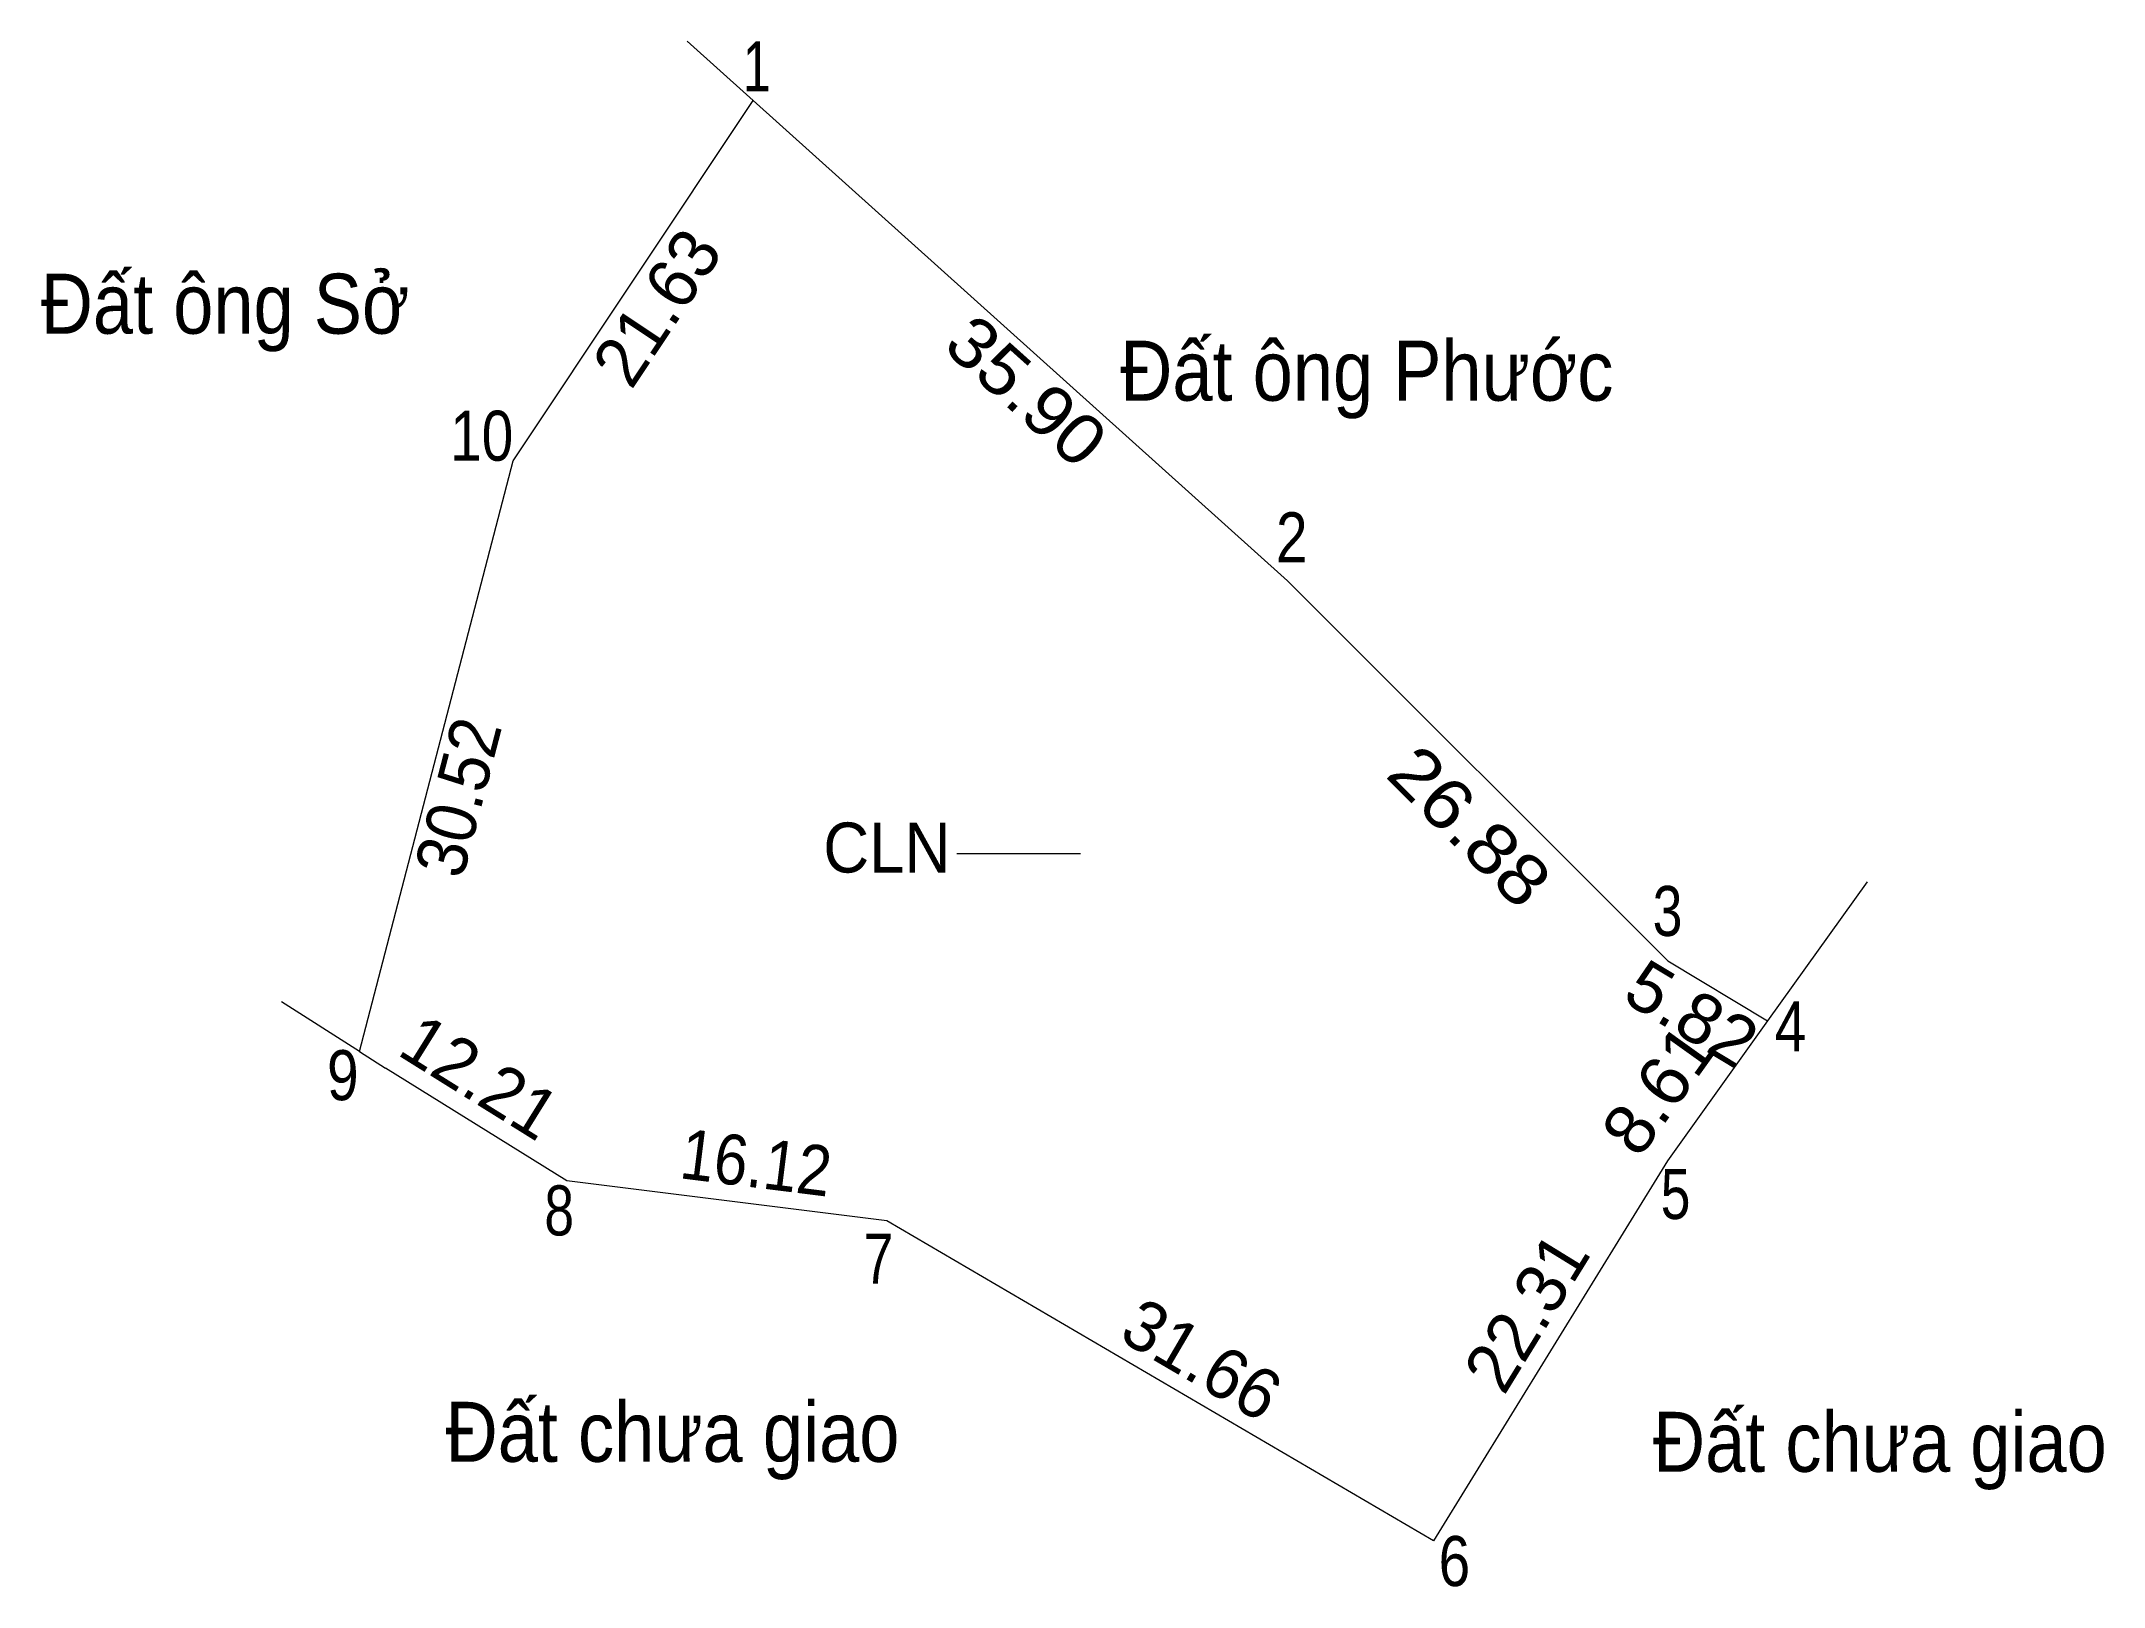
# Model space of a CAD drawing. Header units: metres. Extents: x 552516 to 553950, y 1838643 to 1838948.
# Drawn here: x 552516.4 to 552619.5, y 1838772.7 to 1838850 of the extents above; entities that cross this region are included whole.
import ezdxf
from ezdxf.enums import TextEntityAlignment as Align

# ---------------------------------------------------------------- set-up
doc = ezdxf.new("R2010")
doc.units = ezdxf.units.M
doc.layers.add('2', color=7, linetype='Continuous', lineweight=13)
doc.layers.add('63', color=7, linetype='Continuous', lineweight=13)

msp = doc.modelspace()

# ---------------------------------------------------------------- texts
at = {"layer": '2'}
for s, height, width, p in [('Đất ông Sở', 3, 0.9, (552525.59, 1838835.35)), ('Đất ông Phước', 3, 0.9, (552582.67, 1838832)), ('CLN', 2.5, 0.95, (552558.675, 1838808.41)), ('Đất chưa giao', 3, 0.9, (552547.96, 1838778.95)), ('Đất chưa giao', 3, 0.9, (552608.32, 1838778.45))]:
    msp.add_text(s, height=height, dxfattribs=dict(at, width=width)).set_placement(p, align=Align.CENTER)
at = {"layer": '63'}
for s, width, p in [(' 1', 0.75, (552552.87, 1838847.46)), (' 10', 0.85, (552540, 1838829)), (' 2', 0.85, (552579.71, 1838823.92)), (' 3', 0.8, (552598.45, 1838805.24)), (' 4', 0.85, (552604.64, 1838799.47)), (' 9', 0.85, (552532.27, 1838797.03)), (' 5', 0.8, (552598.85, 1838791.09)), (' 8', 0.8, (552543.04, 1838790.27)), (' 7', 0.8, (552559, 1838787.86)), (' 6', 0.85, (552587.84, 1838772.74))]:
    msp.add_text(s, height=2.5, dxfattribs=dict(at, width=width)).set_placement(p, align=Align.RIGHT)
for s, rotation, p in [('21.63', 56.31, (552548.221, 1838835.972)), ('12.21', 328.054, (552537.674, 1838797.13)), ('22.31', 58.376, (552591.722, 1838785.775)), ('31.66', 329.645, (552573.798, 1838782.989))]:
    msp.add_text(s, height=2.5, rotation=rotation, dxfattribs=at).set_placement(p, align=Align.CENTER)
for s, rotation, width, p in [('35.90', 318.048, 1.1, (552564.824, 1838831.553)), ('30.52', 75.427, 0.95, (552538.453, 1838811.87)), ('26.88', 315.03, 1.15, (552586.932, 1838809.842)), ('5.82', 328.986, 1.05, (552598.276, 1838800.283)), ('8.61', 54.408, 1.05, (552598.267, 1838796.832)), ('16.12', 352.875, 0.9, (552551.99, 1838792.671))]:
    msp.add_text(s, height=2.5, rotation=rotation, dxfattribs=dict(at, width=width)).set_placement(p, align=Align.CENTER)

# ---------------------------------------------------------------- linework, layer by layer
at = {"layer": '2'}
for p, q in [((552562.17, 1838809.36), (552568.36, 1838809.36)), ((552532.32, 1838799.46), (552528.42, 1838801.94)), ((552532.32, 1838799.46), (552533.61, 1838798.63))]:
    msp.add_line(p, q, dxfattribs=at)
for points in [[(552548.7, 1838849.97), (552578.7, 1838823), (552597.72, 1838804), (552602.71, 1838801)], [(552532.32, 1838799.46), (552540, 1838829), (552552, 1838847)], [(552607.69, 1838807.95), (552602.71, 1838801), (552597.7, 1838794)], [(552597.7, 1838794), (552586, 1838775), (552558.68, 1838791), (552542.68, 1838793), (552533.61, 1838798.63)]]:
    msp.add_lwpolyline(points, dxfattribs=at)

msp.set_redraw_order([(e.dxf.handle, doc.entitydb.next_handle()) for e in msp.query("TEXT MTEXT ATTDEF DIMENSION ARC_DIMENSION")])  # texts and dimensions are drawn at this point

doc.saveas('drawing.dxf')
